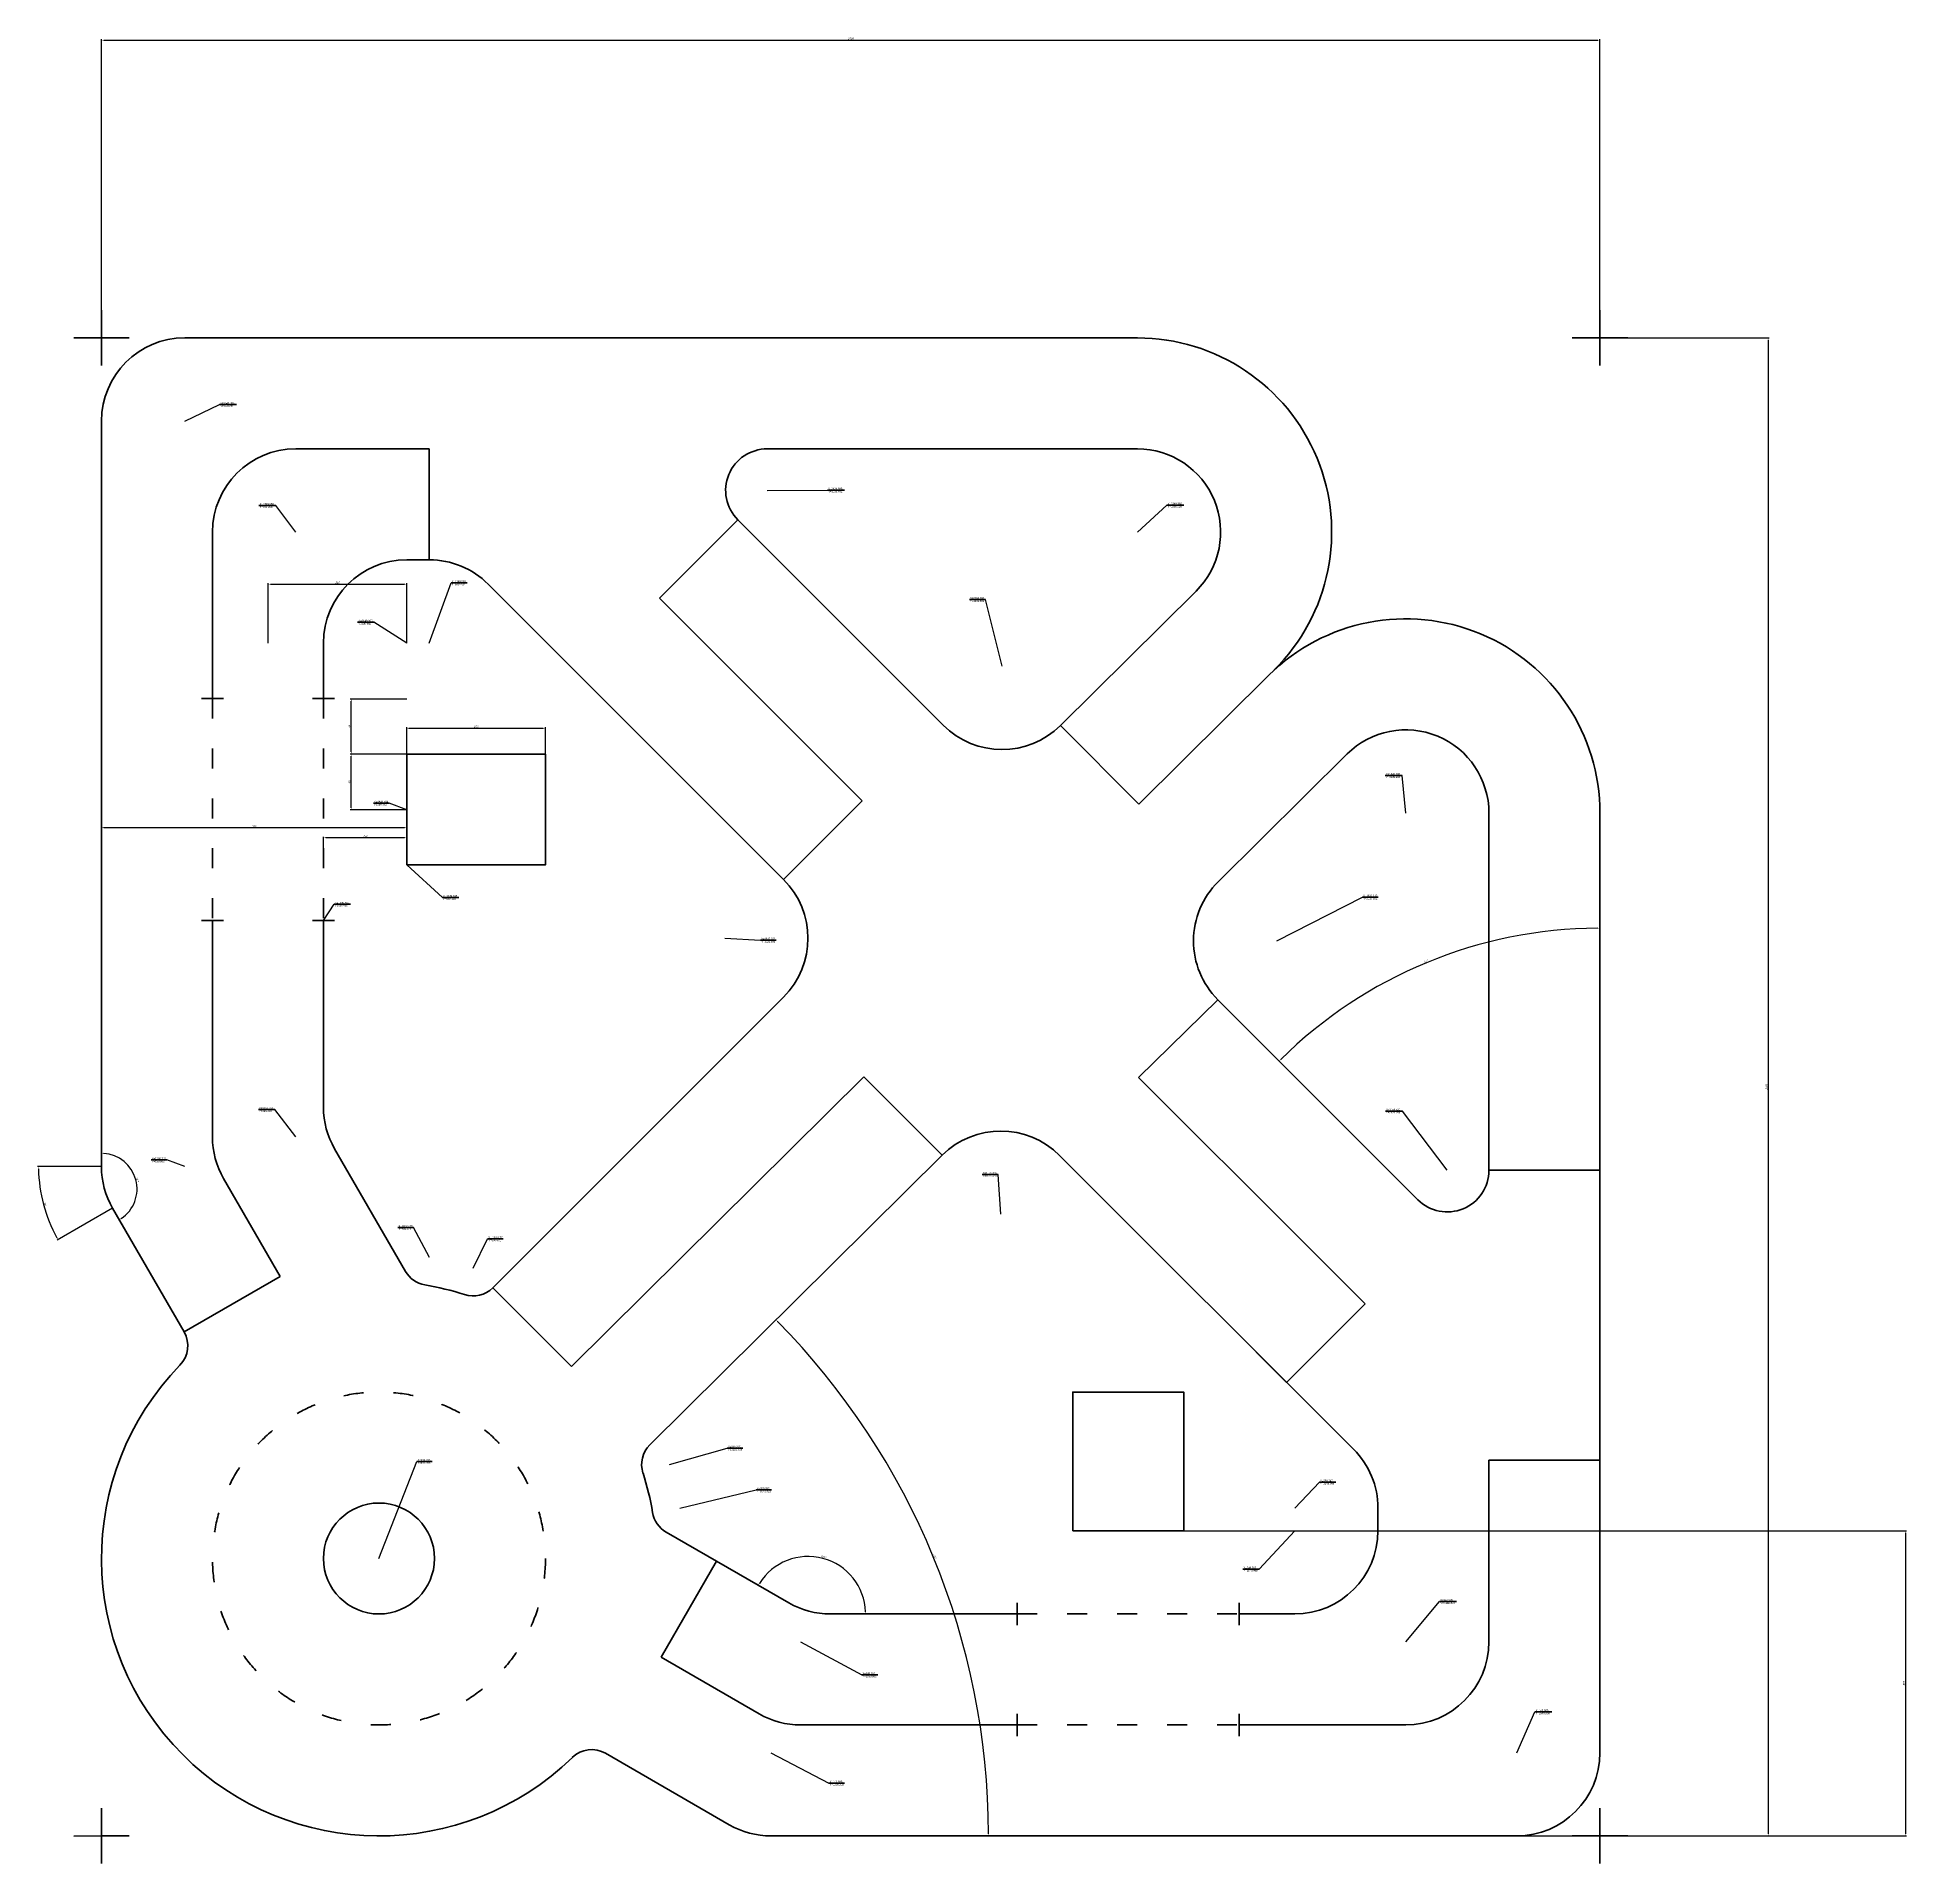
# Model space of a CAD drawing. Header units: millimetres. Extents: x -2780 to 588, y -1586 to 1705.
import ezdxf
from ezdxf.enums import TextEntityAlignment as Align

# ---------------------------------------------------------------- set-up
doc = ezdxf.new("R2010")
doc.units = ezdxf.units.MM
doc.header["$LTSCALE"] = 3
doc.linetypes.add('ACAD_ISO03W100', pattern=[30, 12, -18])
doc.linetypes.add('DASHED', pattern=[19.05, 12.7, -6.35])
doc.layers.add('Coord_bz', color=3, linetype='Continuous')
doc.layers.add('粗实线', color=7, linetype='Continuous', lineweight=50)
doc.layers.add('虚线', color=2, linetype='DASHED', lineweight=25)
doc.styles.add('Dim_ZB', font='txt', dxfattribs={"width": 0.8})
doc.styles.add('国标汉字3.5', font='gbeitc.shx', dxfattribs={"height": 3.5, "bigfont": 'gbcbig.shx'})
doc.dimstyles.new('国标尺寸', dxfattribs={"dimtxt": 3.5, "dimasz": 4, "dimexe": 2, "dimexo": 0, "dimgap": 1, "dimtad": 1, "dimtoh": 1, "dimdec": 0, "dimdsep": 46, "dimtxsty": '国标汉字3.5', "dimcen": 3.5, "dimaunit": 1, "dimadec": 0, "dimazin": 1, "dimtfac": 1, "dimtdec": 0, "dimtmove": 0, "dimatfit": 3, "dimfxl": 1, "dimarcsym": 2})

# ---------------------------------------------------------------- blocks, each defined once
blk = doc.blocks.new('*D4')
at = {"layer": 'Defpoints', "color": 0, "linetype": 'ByBlock', "lineweight": 211, "transparency": 16777216}
for p in [(-2664.5, -329.9), (-2514.5, -329.9), (-2514.5, -329.9), (-2774, -375.7), (-2644.4, -404.9)]:
    blk.add_point(p, dxfattribs=at)
at = {"layer": '虚线', "color": 0, "linetype": 'ByBlock', "lineweight": -2, "transparency": 16777216}
for p, q in [((-2664.5, -329.9), (-2780, -329.9)), ((-2644.4, -404.9), (-2744.4, -462.7))]:
    blk.add_line(p, q, dxfattribs=at)
blk.add_arc((-2514.5, -329.9), 263.5, 180.8699, 209.1301, dxfattribs=at)
at = {"layer": '虚线', "color": 0, "linetype": 'ByBlock', "lineweight": 211, "transparency": 16777216}
for points in [[(-2778.6, -333.9), (-2777.3, -333.9), (-2778, -329.9)], [(-2744.1, -457.9), (-2745.2, -458.5), (-2742.7, -461.7)]]:
    blk.add_solid(points, dxfattribs=at)
at = {"layer": '虚线', "color": 0, "linetype": 'ByBlock', "lineweight": 211, "transparency": 16777216, "insert": (-2766.4, -397.4), "char_height": 3.5, "attachment_point": 5, "rotation": 285, "style": '国标汉字3.5'}
blk.add_mtext('30°', dxfattribs=at)
blk = doc.blocks.new('*D5')
at = {"layer": 'Defpoints', "color": 0, "linetype": 'ByBlock', "lineweight": 211, "transparency": 16777216}
for p in [(35.5, 1163.8), (35.5, -1536.2), (338.6, -1536.2)]:
    blk.add_point(p, dxfattribs=at)
at = {"layer": '虚线', "color": 0, "linetype": 'ByBlock', "lineweight": -2, "transparency": 16777216}
for p, q in [((35.5, 1163.8), (340.6, 1163.8)), ((338.6, 1159.8), (338.6, -1532.2)), ((35.5, -1536.2), (340.6, -1536.2))]:
    blk.add_line(p, q, dxfattribs=at)
at = {"layer": '虚线', "color": 0, "linetype": 'ByBlock', "lineweight": 211, "transparency": 16777216}
for points in [[(337.9, 1159.8), (339.2, 1159.8), (338.6, 1163.8)], [(337.9, -1532.2), (339.2, -1532.2), (338.6, -1536.2)]]:
    blk.add_solid(points, dxfattribs=at)
at = {"layer": '虚线', "color": 0, "linetype": 'ByBlock', "lineweight": 211, "transparency": 16777216, "insert": (335.8, -186.2), "char_height": 3.5, "attachment_point": 5, "rotation": 90, "style": '国标汉字3.5'}
blk.add_mtext('2700', dxfattribs=at)
blk = doc.blocks.new('*D6')
at = {"layer": 'Defpoints', "color": 0, "linetype": 'ByBlock', "lineweight": 211, "transparency": 16777216}
for p in [(35.5, 1700.4), (-2664.5, 1163.8), (35.5, 1163.8)]:
    blk.add_point(p, dxfattribs=at)
at = {"layer": '虚线', "color": 0, "linetype": 'ByBlock', "lineweight": -2, "transparency": 16777216}
for p, q in [((-2664.5, 1163.8), (-2664.5, 1702.4)), ((-2660.5, 1700.4), (31.5, 1700.4)), ((35.5, 1163.8), (35.5, 1702.4))]:
    blk.add_line(p, q, dxfattribs=at)
at = {"layer": '虚线', "color": 0, "linetype": 'ByBlock', "lineweight": 211, "transparency": 16777216}
for points in [[(-2660.5, 1701), (-2660.5, 1699.7), (-2664.5, 1700.4)], [(31.5, 1701), (31.5, 1699.7), (35.5, 1700.4)]]:
    blk.add_solid(points, dxfattribs=at)
at = {"layer": '虚线', "color": 0, "linetype": 'ByBlock', "lineweight": 211, "transparency": 16777216, "insert": (-1314.5, 1703.1), "char_height": 3.5, "attachment_point": 5, "style": '国标汉字3.5'}
blk.add_mtext('2700', dxfattribs=at)
blk = doc.blocks.new('*U22')
at = {"color": 255, "linetype": 'ByBlock', "lineweight": 211}
blk.add_line((0, 0), (-29.4, 0), dxfattribs=at)
at = {"color": 255, "linetype": 'ByBlock', "lineweight": 211, "style": 'Dim_ZB', "width": 0.8}
blk.add_text(' X=1259.793 ', height=3.5, dxfattribs=at).set_placement((-29.4, 0.9))
blk.add_text(' Y=349.998 ', height=3.5, dxfattribs=at).set_placement((-29.4, -0.9), align=Align.TOP_LEFT)
blk = doc.blocks.new('*U23')
at = {"color": 255, "linetype": 'ByBlock', "lineweight": 211}
blk.add_line((0, 0), (-28.3, 0), dxfattribs=at)
at = {"color": 255, "linetype": 'ByBlock', "lineweight": 211, "style": 'Dim_ZB', "width": 0.8}
blk.add_text(' X=1206.202 ', height=3.5, dxfattribs=at).set_placement((-28.3, 0.9))
blk.add_text(' Y=150.002 ', height=3.5, dxfattribs=at).set_placement((-28.3, -0.9), align=Align.TOP_LEFT)
blk = doc.blocks.new('*U26')
at = {"color": 255, "linetype": 'ByBlock', "lineweight": 211}
blk.add_line((0, 0), (-30.5, 0), dxfattribs=at)
at = {"color": 255, "linetype": 'ByBlock', "lineweight": 211, "style": 'Dim_ZB', "width": 0.8}
blk.add_text(' X=2349.985 ', height=3.5, dxfattribs=at).set_placement((-30.5, 0.9))
blk.add_text(' Y=349.998 ', height=3.5, dxfattribs=at).set_placement((-30.5, -0.9), align=Align.TOP_LEFT)
blk = doc.blocks.new('*U28')
at = {"color": 255, "linetype": 'ByBlock', "lineweight": 211}
blk.add_line((0, 0), (30.5, 0), dxfattribs=at)
at = {"color": 255, "linetype": 'ByBlock', "lineweight": 211, "style": 'Dim_ZB', "width": 0.8}
blk.add_text(' X=2549.985 ', height=3.5, dxfattribs=at).set_placement((0, 0.9))
blk.add_text(' Y=149.998 ', height=3.5, dxfattribs=at).set_placement((0, -0.9), align=Align.TOP_LEFT)
blk = doc.blocks.new('*U30')
at = {"color": 255, "linetype": 'ByBlock', "lineweight": 211}
blk.add_line((0, 0), (-29.4, 0), dxfattribs=at)
at = {"color": 255, "linetype": 'ByBlock', "lineweight": 211, "style": 'Dim_ZB', "width": 0.8}
blk.add_text(' X=2149.985 ', height=3.5, dxfattribs=at).set_placement((-29.4, 0.9))
blk.add_text(' Y=549.998 ', height=3.5, dxfattribs=at).set_placement((-29.4, -0.9), align=Align.TOP_LEFT)
blk = doc.blocks.new('*U32')
at = {"color": 255, "linetype": 'ByBlock', "lineweight": 211}
blk.add_line((0, 0), (29.4, 0), dxfattribs=at)
at = {"color": 255, "linetype": 'ByBlock', "lineweight": 211, "style": 'Dim_ZB', "width": 0.8}
blk.add_text(' X=2149.985 ', height=3.5, dxfattribs=at).set_placement((0, 0.9))
blk.add_text(' Y=590.759 ', height=3.5, dxfattribs=at).set_placement((0, -0.9), align=Align.TOP_LEFT)
blk = doc.blocks.new('*U35')
at = {"color": 255, "linetype": 'ByBlock', "lineweight": 211}
blk.add_line((0, 0), (28.3, 0), dxfattribs=at)
at = {"color": 255, "linetype": 'ByBlock', "lineweight": 211, "style": 'Dim_ZB', "width": 0.8}
blk.add_text(' X=1617.853 ', height=3.5, dxfattribs=at).set_placement((0, 0.9))
blk.add_text(' Y=1122.891 ', height=3.5, dxfattribs=at).set_placement((0, -0.9), align=Align.TOP_LEFT)
blk = doc.blocks.new('*U39')
at = {"color": 255, "linetype": 'ByBlock', "lineweight": 211}
blk.add_line((0, 0), (-28.9, 0), dxfattribs=at)
at = {"color": 255, "linetype": 'ByBlock', "lineweight": 211, "style": 'Dim_ZB', "width": 0.8}
blk.add_text(' X=1120.307 ', height=3.5, dxfattribs=at).set_placement((-28.9, 0.9))
blk.add_text(' Y=1620.437 ', height=3.5, dxfattribs=at).set_placement((-28.9, -0.9), align=Align.TOP_LEFT)
blk = doc.blocks.new('*U41')
at = {"color": 255, "linetype": 'ByBlock', "lineweight": 211}
blk.add_line((0, 0), (27.8, 0), dxfattribs=at)
at = {"color": 255, "linetype": 'ByBlock', "lineweight": 211, "style": 'Dim_ZB', "width": 0.8}
blk.add_text(' X=669.205 ', height=3.5, dxfattribs=at).set_placement((0, 0.9))
blk.add_text(' Y=1023.319 ', height=3.5, dxfattribs=at).set_placement((0, -0.9), align=Align.TOP_LEFT)
blk = doc.blocks.new('*U42')
at = {"color": 255, "linetype": 'ByBlock', "lineweight": 211}
blk.add_line((0, 0), (27.8, 0), dxfattribs=at)
at = {"color": 255, "linetype": 'ByBlock', "lineweight": 211, "style": 'Dim_ZB', "width": 0.8}
blk.add_text(' X=590.962 ', height=3.5, dxfattribs=at).set_placement((0, 0.9))
blk.add_text(' Y=1042.421 ', height=3.5, dxfattribs=at).set_placement((0, -0.9), align=Align.TOP_LEFT)
blk = doc.blocks.new('*U45')
at = {"color": 255, "linetype": 'ByBlock', "lineweight": 211}
blk.add_line((0, 0), (27.8, 0), dxfattribs=at)
at = {"color": 255, "linetype": 'ByBlock', "lineweight": 211, "style": 'Dim_ZB', "width": 0.8}
blk.add_text(' X=1023.172 ', height=3.5, dxfattribs=at).set_placement((0, 0.9))
blk.add_text(' Y=669.631 ', height=3.5, dxfattribs=at).set_placement((0, -0.9), align=Align.TOP_LEFT)
blk = doc.blocks.new('*U47')
at = {"color": 255, "linetype": 'ByBlock', "lineweight": 211}
blk.add_line((0, 0), (-28.3, 0), dxfattribs=at)
at = {"color": 255, "linetype": 'ByBlock', "lineweight": 211, "style": 'Dim_ZB', "width": 0.8}
blk.add_text(' X=1042.409 ', height=3.5, dxfattribs=at).set_placement((-28.3, 0.9))
blk.add_text(' Y=590.974 ', height=3.5, dxfattribs=at).set_placement((-28.3, -0.9), align=Align.TOP_LEFT)
blk = doc.blocks.new('*U49')
at = {"color": 255, "linetype": 'ByBlock', "lineweight": 211}
blk.add_line((0, 0), (28.9, 0), dxfattribs=at)
at = {"color": 255, "linetype": 'ByBlock', "lineweight": 211, "style": 'Dim_ZB', "width": 0.8}
blk.add_text(' X=349.985 ', height=3.5, dxfattribs=at).set_placement((0, 0.9))
blk.add_text(' Y=1259.805 ', height=3.5, dxfattribs=at).set_placement((0, -0.9), align=Align.TOP_LEFT)
blk = doc.blocks.new('*U50')
at = {"color": 255, "linetype": 'ByBlock', "lineweight": 211}
blk.add_line((0, 0), (27.8, 0), dxfattribs=at)
at = {"color": 255, "linetype": 'ByBlock', "lineweight": 211, "style": 'Dim_ZB', "width": 0.8}
blk.add_text(' X=149.985 ', height=3.5, dxfattribs=at).set_placement((0, 0.9))
blk.add_text(' Y=1206.215 ', height=3.5, dxfattribs=at).set_placement((0, -0.9), align=Align.TOP_LEFT)
blk = doc.blocks.new('*U51')
at = {"color": 255, "linetype": 'ByBlock', "lineweight": 211}
blk.add_line((0, 0), (30.5, 0), dxfattribs=at)
at = {"color": 255, "linetype": 'ByBlock', "lineweight": 211, "style": 'Dim_ZB', "width": 0.8}
blk.add_text(' X=149.985 ', height=3.5, dxfattribs=at).set_placement((0, 0.9))
blk.add_text(' Y=2549.998 ', height=3.5, dxfattribs=at).set_placement((0, -0.9), align=Align.TOP_LEFT)
blk = doc.blocks.new('*U52')
at = {"color": 255, "linetype": 'ByBlock', "lineweight": 211}
blk.add_line((0, 0), (30.5, 0), dxfattribs=at)
at = {"color": 255, "linetype": 'ByBlock', "lineweight": 211, "style": 'Dim_ZB', "width": 0.8}
blk.add_text(' X=349.985 ', height=3.5, dxfattribs=at).set_placement((0, 0.9))
blk.add_text(' Y=2349.998 ', height=3.5, dxfattribs=at).set_placement((0, -0.9), align=Align.TOP_LEFT)
blk = doc.blocks.new('*U54')
at = {"color": 255, "linetype": 'ByBlock', "lineweight": 211}
blk.add_line((0, 0), (-29.4, 0), dxfattribs=at)
at = {"color": 255, "linetype": 'ByBlock', "lineweight": 211, "style": 'Dim_ZB', "width": 0.8}
blk.add_text(' X=549.985 ', height=3.5, dxfattribs=at).set_placement((-29.4, 0.9))
blk.add_text(' Y=2149.998 ', height=3.5, dxfattribs=at).set_placement((-29.4, -0.9), align=Align.TOP_LEFT)
blk = doc.blocks.new('*U56')
at = {"color": 255, "linetype": 'ByBlock', "lineweight": 211}
blk.add_line((0, 0), (29.4, 0), dxfattribs=at)
at = {"color": 255, "linetype": 'ByBlock', "lineweight": 211, "style": 'Dim_ZB', "width": 0.8}
blk.add_text(' X=590.747 ', height=3.5, dxfattribs=at).set_placement((0, 0.9))
blk.add_text(' Y=2149.998 ', height=3.5, dxfattribs=at).set_placement((0, -0.9), align=Align.TOP_LEFT)
blk = doc.blocks.new('*U58')
at = {"color": 255, "linetype": 'ByBlock', "lineweight": 211}
blk.add_line((0, 0), (-30.5, 0), dxfattribs=at)
at = {"color": 255, "linetype": 'ByBlock', "lineweight": 211, "style": 'Dim_ZB', "width": 0.8}
blk.add_text(' X=1199.630 ', height=3.5, dxfattribs=at).set_placement((-30.5, 0.9))
blk.add_text(' Y=2424.998 ', height=3.5, dxfattribs=at).set_placement((-30.5, -0.9), align=Align.TOP_LEFT)
blk = doc.blocks.new('*U60')
at = {"color": 255, "linetype": 'ByBlock', "lineweight": 211}
blk.add_line((0, 0), (28.3, 0), dxfattribs=at)
at = {"color": 255, "linetype": 'ByBlock', "lineweight": 211, "style": 'Dim_ZB', "width": 0.8}
blk.add_text(' X=1613.112 ', height=3.5, dxfattribs=at).set_placement((0, 0.9))
blk.add_text(' Y=2117.582 ', height=3.5, dxfattribs=at).set_placement((0, -0.9), align=Align.TOP_LEFT)
blk = doc.blocks.new('*U61')
at = {"color": 255, "linetype": 'ByBlock', "lineweight": 211}
blk.add_line((0, 0), (30.5, 0), dxfattribs=at)
at = {"color": 255, "linetype": 'ByBlock', "lineweight": 211, "style": 'Dim_ZB', "width": 0.8}
blk.add_text(' X=2349.985 ', height=3.5, dxfattribs=at).set_placement((0, 0.9))
blk.add_text(' Y=1866.626 ', height=3.5, dxfattribs=at).set_placement((0, -0.9), align=Align.TOP_LEFT)
blk = doc.blocks.new('*U63')
at = {"color": 255, "linetype": 'ByBlock', "lineweight": 211}
blk.add_line((0, 0), (-28.9, 0), dxfattribs=at)
at = {"color": 255, "linetype": 'ByBlock', "lineweight": 211, "style": 'Dim_ZB', "width": 0.8}
blk.add_text(' X=2108.092 ', height=3.5, dxfattribs=at).set_placement((-28.9, 0.9))
blk.add_text(' Y=1622.602 ', height=3.5, dxfattribs=at).set_placement((-28.9, -0.9), align=Align.TOP_LEFT)
blk = doc.blocks.new('*U65')
at = {"color": 255, "linetype": 'ByBlock', "lineweight": 211}
blk.add_line((0, 0), (30.5, 0), dxfattribs=at)
at = {"color": 255, "linetype": 'ByBlock', "lineweight": 211, "style": 'Dim_ZB', "width": 0.8}
blk.add_text(' X=2424.985 ', height=3.5, dxfattribs=at).set_placement((0, 0.9))
blk.add_text(' Y=1199.642 ', height=3.5, dxfattribs=at).set_placement((0, -0.9), align=Align.TOP_LEFT)
blk = doc.blocks.new('*U67')
at = {"color": 255, "linetype": 'ByBlock', "lineweight": 211}
blk.add_line((0, 0), (-30.5, 0), dxfattribs=at)
at = {"color": 255, "linetype": 'ByBlock', "lineweight": 211, "style": 'Dim_ZB', "width": 0.8}
blk.add_text(' X=1843.500 ', height=3.5, dxfattribs=at).set_placement((-30.5, 0.9))
blk.add_text(' Y=2349.998 ', height=3.5, dxfattribs=at).set_placement((-30.5, -0.9), align=Align.TOP_LEFT)
blk = doc.blocks.new('*U69')
at = {"color": 255, "linetype": 'ByBlock', "lineweight": 211}
blk.add_line((0, 0), (27.2, 0), dxfattribs=at)
at = {"color": 255, "linetype": 'ByBlock', "lineweight": 211, "style": 'Dim_ZB', "width": 0.8}
blk.add_text(' X=499.985 ', height=3.5, dxfattribs=at).set_placement((0, 0.9))
blk.add_text(' Y=499.998 ', height=3.5, dxfattribs=at).set_placement((0, -0.9), align=Align.TOP_LEFT)
blk = doc.blocks.new('*U73')
at = {"color": 255, "linetype": 'ByBlock', "lineweight": 211}
blk.add_line((0, 0), (29.4, 0), dxfattribs=at)
at = {"color": 255, "linetype": 'ByBlock', "lineweight": 211, "style": 'Dim_ZB', "width": 0.8}
blk.add_text(' X=1749.985 ', height=3.5, dxfattribs=at).set_placement((0, 0.9))
blk.add_text(' Y=549.998 ', height=3.5, dxfattribs=at).set_placement((0, -0.9), align=Align.TOP_LEFT)
blk = doc.blocks.new('*U74')
at = {"color": 255, "linetype": 'ByBlock', "lineweight": 211}
blk.add_line((0, 0), (29.4, 0), dxfattribs=at)
at = {"color": 255, "linetype": 'ByBlock', "lineweight": 211, "style": 'Dim_ZB', "width": 0.8}
blk.add_text(' X=1649.985 ', height=3.5, dxfattribs=at).set_placement((0, 0.9))
blk.add_text(' Y=399.998 ', height=3.5, dxfattribs=at).set_placement((0, -0.9), align=Align.TOP_LEFT)
blk = doc.blocks.new('*U77')
at = {"color": 255, "linetype": 'ByBlock', "lineweight": 211}
blk.add_line((0, 0), (-28.3, 0), dxfattribs=at)
at = {"color": 255, "linetype": 'ByBlock', "lineweight": 211, "style": 'Dim_ZB', "width": 0.8}
blk.add_text(' X=1849.184 ', height=3.5, dxfattribs=at).set_placement((-28.3, 0.9))
blk.add_text(' Y=549.998 ', height=3.5, dxfattribs=at).set_placement((-28.3, -0.9), align=Align.TOP_LEFT)
blk = doc.blocks.new('*D78')
at = {"layer": 'Defpoints', "color": 0, "linetype": 'ByBlock', "lineweight": 211, "transparency": 16777216}
for p in [(-1864.5, 460.3), (-2114.5, 413.8), (-1864.5, 413.8)]:
    blk.add_point(p, dxfattribs=at)
at = {"layer": '虚线', "color": 0, "linetype": 'ByBlock', "lineweight": -2, "transparency": 16777216}
for p, q in [((-2114.5, 413.8), (-2114.5, 462.3)), ((-2110.5, 460.3), (-1868.5, 460.3)), ((-1864.5, 413.8), (-1864.5, 462.3))]:
    blk.add_line(p, q, dxfattribs=at)
at = {"layer": '虚线', "color": 0, "linetype": 'ByBlock', "lineweight": 211, "transparency": 16777216}
for points in [[(-2110.5, 460.9), (-2110.5, 459.6), (-2114.5, 460.3)], [(-1868.5, 460.9), (-1868.5, 459.6), (-1864.5, 460.3)]]:
    blk.add_solid(points, dxfattribs=at)
at = {"layer": '虚线', "color": 0, "linetype": 'ByBlock', "lineweight": 211, "transparency": 16777216, "insert": (-1989.5, 463), "char_height": 3.5, "attachment_point": 5, "style": '国标汉字3.5'}
blk.add_mtext('250', dxfattribs=at)
blk = doc.blocks.new('*D79')
at = {"layer": 'Defpoints', "color": 0, "linetype": 'ByBlock', "lineweight": 211, "transparency": 16777216}
for p in [(-2264.5, 262.8), (-2264.5, 213.8), (-2114.5, 213.8)]:
    blk.add_point(p, dxfattribs=at)
at = {"layer": '虚线', "color": 0, "linetype": 'ByBlock', "lineweight": -2, "transparency": 16777216}
for p, q in [((-2264.5, 213.8), (-2264.5, 264.8)), ((-2118.5, 262.8), (-2260.5, 262.8)), ((-2114.5, 213.8), (-2114.5, 264.8))]:
    blk.add_line(p, q, dxfattribs=at)
at = {"layer": '虚线', "color": 0, "linetype": 'ByBlock', "lineweight": 211, "transparency": 16777216}
for points in [[(-2260.5, 263.5), (-2260.5, 262.2), (-2264.5, 262.8)], [(-2118.5, 263.5), (-2118.5, 262.2), (-2114.5, 262.8)]]:
    blk.add_solid(points, dxfattribs=at)
at = {"layer": '虚线', "color": 0, "linetype": 'ByBlock', "lineweight": 211, "transparency": 16777216, "insert": (-2189.5, 265.6), "char_height": 3.5, "attachment_point": 5, "style": '国标汉字3.5'}
blk.add_mtext('150', dxfattribs=at)
blk = doc.blocks.new('*D80')
at = {"layer": 'Defpoints', "color": 0, "linetype": 'ByBlock', "lineweight": 211, "transparency": 16777216}
for p in [(-2114.5, 720), (-2363.9, 613.8), (-2114.5, 613.8)]:
    blk.add_point(p, dxfattribs=at)
at = {"layer": '虚线', "color": 0, "linetype": 'ByBlock', "lineweight": -2, "transparency": 16777216}
for p, q in [((-2363.9, 613.8), (-2363.9, 722)), ((-2359.9, 720), (-2118.5, 720)), ((-2114.5, 613.8), (-2114.5, 722))]:
    blk.add_line(p, q, dxfattribs=at)
at = {"layer": '虚线', "color": 0, "linetype": 'ByBlock', "lineweight": 211, "transparency": 16777216}
for points in [[(-2359.9, 720.6), (-2359.9, 719.3), (-2363.9, 720)], [(-2118.5, 720.6), (-2118.5, 719.3), (-2114.5, 720)]]:
    blk.add_solid(points, dxfattribs=at)
at = {"layer": '虚线', "color": 0, "linetype": 'ByBlock', "lineweight": 211, "transparency": 16777216, "insert": (-2239.2, 722.7), "char_height": 3.5, "attachment_point": 5, "style": '国标汉字3.5'}
blk.add_mtext('249', dxfattribs=at)
blk = doc.blocks.new('*D81')
at = {"layer": 'Defpoints', "color": 0, "linetype": 'ByBlock', "lineweight": 211, "transparency": 16777216}
for p in [(-2214.6, 413.8), (-2114.5, 413.8), (-2114.5, 313)]:
    blk.add_point(p, dxfattribs=at)
at = {"layer": '虚线', "color": 0, "linetype": 'ByBlock', "lineweight": -2, "transparency": 16777216}
for p, q in [((-2114.5, 413.8), (-2216.6, 413.8)), ((-2214.6, 317), (-2214.6, 409.8)), ((-2114.5, 313), (-2216.6, 313))]:
    blk.add_line(p, q, dxfattribs=at)
at = {"layer": '虚线', "color": 0, "linetype": 'ByBlock', "lineweight": 211, "transparency": 16777216}
for points in [[(-2215.3, 409.8), (-2214, 409.8), (-2214.6, 413.8)], [(-2215.3, 317), (-2214, 317), (-2214.6, 313)]]:
    blk.add_solid(points, dxfattribs=at)
at = {"layer": '虚线', "color": 0, "linetype": 'ByBlock', "lineweight": 211, "transparency": 16777216, "insert": (-2217.4, 363.4), "char_height": 3.5, "attachment_point": 5, "rotation": 90, "style": '国标汉字3.5'}
blk.add_mtext('101', dxfattribs=at)
blk = doc.blocks.new('*D82')
at = {"layer": 'Defpoints', "color": 0, "linetype": 'ByBlock', "lineweight": 211, "transparency": 16777216}
for p in [(-2214.4, 512.8), (-2114.5, 512.8), (-2114.5, 413.8)]:
    blk.add_point(p, dxfattribs=at)
at = {"layer": '虚线', "color": 0, "linetype": 'ByBlock', "lineweight": -2, "transparency": 16777216}
for p, q in [((-2114.5, 512.8), (-2216.4, 512.8)), ((-2214.4, 417.8), (-2214.4, 508.8)), ((-2114.5, 413.8), (-2216.4, 413.8))]:
    blk.add_line(p, q, dxfattribs=at)
at = {"layer": '虚线', "color": 0, "linetype": 'ByBlock', "lineweight": 211, "transparency": 16777216}
for points in [[(-2215.1, 508.8), (-2213.7, 508.8), (-2214.4, 512.8)], [(-2215.1, 417.8), (-2213.7, 417.8), (-2214.4, 413.8)]]:
    blk.add_solid(points, dxfattribs=at)
at = {"layer": '虚线', "color": 0, "linetype": 'ByBlock', "lineweight": 211, "transparency": 16777216, "insert": (-2217.2, 463.3), "char_height": 3.5, "attachment_point": 5, "rotation": 90, "style": '国标汉字3.5'}
blk.add_mtext('99', dxfattribs=at)
blk = doc.blocks.new('*D83')
at = {"layer": 'Defpoints', "color": 0, "linetype": 'ByBlock', "lineweight": 211, "transparency": 16777216}
for p in [(-2664.5, 281), (-2664.5, 213.8), (-2114.5, 213.8)]:
    blk.add_point(p, dxfattribs=at)
at = {"layer": '虚线', "color": 0, "linetype": 'ByBlock', "lineweight": -2, "transparency": 16777216}
for p, q in [((-2664.5, 213.8), (-2664.5, 283)), ((-2118.5, 281), (-2660.5, 281)), ((-2114.5, 213.8), (-2114.5, 283))]:
    blk.add_line(p, q, dxfattribs=at)
at = {"layer": '虚线', "color": 0, "linetype": 'ByBlock', "lineweight": 211, "transparency": 16777216}
for points in [[(-2660.5, 281.7), (-2660.5, 280.4), (-2664.5, 281)], [(-2118.5, 281.7), (-2118.5, 280.4), (-2114.5, 281)]]:
    blk.add_solid(points, dxfattribs=at)
at = {"layer": '虚线', "color": 0, "linetype": 'ByBlock', "lineweight": 211, "transparency": 16777216, "insert": (-2389.5, 283.8), "char_height": 3.5, "attachment_point": 5, "style": '国标汉字3.5'}
blk.add_mtext('550', dxfattribs=at)
blk = doc.blocks.new('*D84')
at = {"layer": 'Defpoints', "color": 0, "linetype": 'ByBlock', "lineweight": 211, "transparency": 16777216}
for p in [(-714.5, -986.2), (-114.5, -1536.2), (586.1, -1536.2)]:
    blk.add_point(p, dxfattribs=at)
at = {"layer": '虚线', "color": 0, "linetype": 'ByBlock', "lineweight": -2, "transparency": 16777216}
for p, q in [((-714.5, -986.2), (588.1, -986.2)), ((586.1, -990.2), (586.1, -1532.2)), ((-114.5, -1536.2), (588.1, -1536.2))]:
    blk.add_line(p, q, dxfattribs=at)
at = {"layer": '虚线', "color": 0, "linetype": 'ByBlock', "lineweight": 211, "transparency": 16777216}
for points in [[(585.4, -990.2), (586.7, -990.2), (586.1, -986.2)], [(585.4, -1532.2), (586.7, -1532.2), (586.1, -1536.2)]]:
    blk.add_solid(points, dxfattribs=at)
at = {"layer": '虚线', "color": 0, "linetype": 'ByBlock', "lineweight": 211, "transparency": 16777216, "insert": (583.3, -1261.2), "char_height": 3.5, "attachment_point": 5, "rotation": 90, "style": '国标汉字3.5'}
blk.add_mtext('550', dxfattribs=at)
blk = doc.blocks.new('*D85')
at = {"layer": 'Defpoints', "color": 0, "linetype": 'ByBlock', "lineweight": 211, "transparency": 16777216}
for p in [(-1149.7, -309.3), (-1676.4, -831.4), (-1110.8, -1196.1), (-1458.3, -1536.2), (-114.5, -1536.2)]:
    blk.add_point(p, dxfattribs=at)
at = {"layer": '虚线', "color": 0, "linetype": 'ByBlock', "lineweight": -2, "transparency": 16777216}
blk.add_arc((-2387.3, -1536.2), 1321.1, 0.1735, 44.5754, dxfattribs=at)
at = {"layer": '虚线', "color": 0, "linetype": 'ByBlock', "lineweight": 211, "transparency": 16777216}
for points in [[(-1446.8, -609.4), (-1445.8, -608.5), (-1449.1, -606.1)], [(-1065.6, -1532.2), (-1066.9, -1532.2), (-1066.2, -1536.2)]]:
    blk.add_solid(points, dxfattribs=at)
at = {"layer": '虚线', "color": 0, "linetype": 'ByBlock', "lineweight": 211, "transparency": 16777216, "insert": (-1163.2, -1032.2), "char_height": 3.5, "attachment_point": 5, "rotation": 292.3744, "style": '国标汉字3.5'}
blk.add_mtext('45°', dxfattribs=at)
blk = doc.blocks.new('*D86')
at = {"layer": 'Defpoints', "color": 0, "linetype": 'ByBlock', "lineweight": 211, "transparency": 16777216}
for p in [(-2664.5, 1013.8), (-2664.5, -329.9), (-2601.4, -381.3), (-2644.4, -404.9), (-2515.7, -627.9)]:
    blk.add_point(p, dxfattribs=at)
at = {"layer": '虚线', "color": 0, "linetype": 'ByBlock', "lineweight": -2, "transparency": 16777216}
blk.add_arc((-2664.5, -370.1), 64.1, 303.5771, 86.4229, dxfattribs=at)
at = {"layer": '虚线', "color": 0, "linetype": 'ByBlock', "lineweight": 211, "transparency": 16777216}
for points in [[(-2660.6, -306.8), (-2660.5, -305.5), (-2664.5, -306.1)], [(-2628.7, -424.1), (-2629.4, -423), (-2632.5, -425.6)]]:
    blk.add_solid(points, dxfattribs=at)
at = {"layer": '虚线', "color": 0, "linetype": 'ByBlock', "lineweight": 211, "transparency": 16777216, "insert": (-2600, -352.8), "char_height": 3.5, "attachment_point": 5, "rotation": 285, "style": '国标汉字3.5'}
blk.add_mtext('150°', dxfattribs=at)
blk = doc.blocks.new('*D87')
at = {"layer": 'Defpoints', "color": 0, "linetype": 'ByBlock', "lineweight": 211, "transparency": 16777216}
for p in [(-1647.1, -988.5), (-1324.7, -1056.8), (-1426.1, -1116.1), (-1351.1, -1136.2), (-1014.5, -1136.2)]:
    blk.add_point(p, dxfattribs=at)
at = {"layer": '虚线', "color": 0, "linetype": 'ByBlock', "lineweight": -2, "transparency": 16777216}
blk.add_arc((-1391.3, -1136.2), 103.6, 2.2116, 147.7884, dxfattribs=at)
at = {"layer": '虚线', "color": 0, "linetype": 'ByBlock', "lineweight": 211, "transparency": 16777216}
for points in [[(-1478.4, -1081.3), (-1479.6, -1080.6), (-1481.1, -1084.3)], [(-1287.1, -1132.1), (-1288.4, -1132.2), (-1287.7, -1136.2)]]:
    blk.add_solid(points, dxfattribs=at)
at = {"layer": '虚线', "color": 0, "linetype": 'ByBlock', "lineweight": 211, "transparency": 16777216, "insert": (-1363.8, -1033.4), "char_height": 3.5, "attachment_point": 5, "rotation": 345, "style": '国标汉字3.5'}
blk.add_mtext('150°', dxfattribs=at)
blk = doc.blocks.new('*D88')
at = {"layer": 'Defpoints', "color": 0, "linetype": 'ByBlock', "lineweight": 211, "transparency": 16777216}
for p in [(-176.1, 72), (-653, -29.1), (35.5, -63.6), (-292.6, -389.5), (35.5, -1386.2)]:
    blk.add_point(p, dxfattribs=at)
at = {"layer": '虚线', "color": 0, "linetype": 'ByBlock', "lineweight": -2, "transparency": 16777216}
blk.add_line((35.5, -63.6), (35.5, 101.9), dxfattribs=at)
blk.add_arc((35.5, -717.6), 817.4, 90.2804, 134.7196, dxfattribs=at)
at = {"layer": '虚线', "color": 0, "linetype": 'ByBlock', "lineweight": 211, "transparency": 16777216}
for points in [[(31.5, 100.5), (31.5, 99.2), (35.5, 99.9)], [(-539.2, -137.2), (-540.2, -136.3), (-542.5, -139.6)]]:
    blk.add_solid(points, dxfattribs=at)
at = {"layer": '虚线', "color": 0, "linetype": 'ByBlock', "lineweight": 211, "transparency": 16777216, "insert": (-278.4, 40.2), "char_height": 3.5, "attachment_point": 5, "rotation": 22.5, "style": '国标汉字3.5'}
blk.add_mtext('45°', dxfattribs=at)

msp = doc.modelspace()

# ---------------------------------------------------------------- linework, layer by layer
at = {"layer": '粗实线', "color": 255, "lineweight": 211}
for p, q in [((-797.9, 1163.8), (-2514.5, 1163.8)), ((-2664.5, 1013.8), (-2664.5, -329.9)), ((-2073.8, 963.8), (-2314.5, 963.8)), ((-1517.9, 835.8), (-1148, 465.9)), ((-2073.8, 763.8), (-2114.5, 763.8)), ((-1967.7, 719.9), (-1435.6, 187.8)), ((-692.3, 707.3), (-936.3, 465.4)), ((-1659.3, 694.4), (-1294.1, 329.2)), ((-560.9, 555.9), (-795.5, 323.4)), ((-1188.1, 506), (-1152.7, 470.6)), ((-420.1, 413.9), (-652.5, 183.5)), ((-2464.5, 113.8), (-2464.5, -276.3)), ((-2264.5, 113.8), (-2264.5, -222.8)), ((-1435.6, -24.4), (-1959.5, -548.3)), ((-1291.1, -167.9), (-1817.8, -690)), ((-796, -169), (-497.7, -467.2)), ((-2116.9, -518.7), (-2244.4, -297.8)), ((-1149.7, -309.3), (-1676.4, -831.4)), ((-2342.5, -527.9), (-2444.4, -351.3)), ((-2515.7, -627.9), (-2644.4, -404.9)), ((-1647.1, -988.5), (-1426.1, -1116.1)), ((-1351.1, -1136.2), (-1014.5, -1136.2)), ((-1656.3, -1214.1), (-1479.7, -1316.1)), ((-1404.7, -1336.2), (-1014.5, -1336.2)), ((-1756.3, -1387.3), (-1533.3, -1516.1)), ((-1458.3, -1536.2), (-114.5, -1536.2))]:
    msp.add_line(p, q, dxfattribs=at)
at = {"layer": '粗实线', "color": 255, "linetype": 'Continuous', "lineweight": 211}
msp.add_line((-653, -29.1), (-292.6, -389.5), dxfattribs=at)
at = {"layer": '粗实线', "linetype": 'ByBlock', "lineweight": 211}
for points in [[(-1469, 1068.4, 0, 0, 0), (-1269, 1068.4, 10, 0, 0), (-1209, 1068.4, 0, 0, 0)], [(-659.2, 597.4, 0, 0, 0), (-800.6, 456, 10, 0, 0), (-843, 413.5, 0, 0, 0)], [(-699.5, 268, 0, 0, 0), (-558, 409.4, 10, 0, 0), (-515.6, 451.8, 0, 0, 0)], [(-66.1, 23.6, 0, 0, 0), (-66.1, -176.4, 10, 0, 0), (-66.1, -236.4, 0, 0, 0)]]:
    msp.add_lwpolyline(points, format="xyseb", dxfattribs=at)
at = {"layer": '粗实线', "color": 255, "lineweight": 211}
msp.add_circle((-2164.5, -1036.2), 100, dxfattribs=at)
for centre, radius, start, end in [((-2514.5, 1013.8), 150, 90, 180), ((-797.9, 813.8), 350, 314.7489, 90), ((-797.9, 813.8), 350, 314.7489, 90), ((-2314.5, 813.8), 150, 90, 180), ((-2114.5, 613.8), 150, 90, 180), ((-2073.8, 613.8), 150, 45, 90), ((-1041.9, 571.9), 150, 225, 314.7489), ((-1541.6, 81.7), 150, 315, 45), ((-2114.5, -222.8), 150, 180, 210), ((-1044.1, -415.8), 150, 45, 134.7489), ((-2314.5, -276.3), 150, 180, 210), ((-2514.5, -329.9), 150, 180, 210), ((-2073.6, -493.7), 50, 210, 260.4788), ((-2164.5, -1036.2), 500, 72.0357, 80.4788), ((-1994.9, -513), 50, 252.0357, 315), ((-2559, -652.9), 50, 315.8266, 30), ((-2164.5, -1036.2), 500, 135.8266, 314.1734), ((-1641.2, -866.9), 50, 134.7489, 197.919), ((-2164.5, -1036.2), 500, 9.5212, 17.919), ((-1622.1, -945.2), 50, 189.5212, 240), ((-1351.1, -986.2), 150, 240, 270), ((-1404.7, -1186.2), 150, 240, 270), ((-1781.3, -1430.6), 50, 60, 134.1734), ((-1458.3, -1386.2), 150, 240, 270)]:
    msp.add_arc(centre, radius, start, end, dxfattribs=at)
at = {"layer": '粗实线', "color": 255, "linetype": 'ByBlock', "lineweight": 211}
msp.add_arc((-546.9, 77), 150, 134.7489, 225, dxfattribs=at)
at = {"layer": '虚线', "color": 255, "linetype": 'ByBlock', "lineweight": 211}
for p, q in [((-2664.5, 1163.8), (-2664.5, 1213.8)), ((35.5, 1163.8), (35.5, 1213.8)), ((-2664.5, 1163.8), (-2714.5, 1163.8)), ((-2664.5, 1163.8), (-2614.5, 1163.8)), ((-2664.5, 1163.8), (-2664.5, 1113.8)), ((35.5, 1163.8), (-14.5, 1163.8)), ((35.5, 1163.8), (35.5, 1113.8)), ((35.5, 1163.8), (85.5, 1163.8)), ((-2073.8, 763.8), (-2073.8, 963.8)), ((-1464.9, 963.8), (-961.9, 963.8)), ((-961.9, 963.8), (-797.9, 963.8)), ((-2464.5, 813.8), (-2464.5, 513.8)), ((-1659.3, 694.4), (-1517.9, 835.8)), ((-2264.5, 613.8), (-2264.5, 513.8)), ((-2464.5, 513.8), (-2484.5, 513.8)), ((-2464.5, 513.8), (-2444.5, 513.8)), ((-2264.5, 513.8), (-2284.5, 513.8)), ((-2264.5, 513.8), (-2244.5, 513.8)), ((-795.5, 323.4), (-936.3, 465.4)), ((-1435.6, 187.8), (-1294.1, 329.2)), ((-164.5, -336.5), (-164.5, 307.4)), ((35.5, -63.6), (35.5, 307.4)), ((-2464.5, 113.8), (-2484.5, 113.8)), ((-2464.5, 113.8), (-2444.5, 113.8)), ((-2264.5, 113.8), (-2284.5, 113.8)), ((-2264.5, 113.8), (-2244.5, 113.8)), ((-653, -29.1), (-796, -169)), ((-164.5, -155.4), (-164.5, -63.6)), ((35.5, -1386.2), (35.5, -63.6)), ((-1291.1, -167.9), (-1149.7, -309.3)), ((-938, -309.8), (-408.5, -839.3)), ((-164.5, -336.5), (35.5, -336.5)), ((-497.7, -467.2), (-387.6, -577.4)), ((-2515.7, -627.9), (-2342.5, -527.9)), ((-1959.5, -548.3), (-1817.8, -690)), ((-387.6, -577.4), (-529, -718.8)), ((-639.2, -608.6), (-529, -718.8)), ((-164.5, -1186.2), (-164.5, -859.2)), ((-164.5, -859.2), (35.5, -859.2)), ((-364.5, -986.2), (-364.5, -945.4)), ((-1656.3, -1214.1), (-1556.3, -1040.9)), ((-1014.5, -1136.2), (-1014.5, -1116.2)), ((-1014.5, -1136.2), (-1014.5, -1156.2)), ((-614.5, -1136.2), (-614.5, -1116.2)), ((-514.5, -1136.2), (-614.5, -1136.2)), ((-614.5, -1136.2), (-614.5, -1156.2)), ((-1014.5, -1336.2), (-1014.5, -1316.2)), ((-1014.5, -1336.2), (-1014.5, -1356.2)), ((-614.5, -1336.2), (-614.5, -1316.2)), ((-314.5, -1336.2), (-614.5, -1336.2)), ((-614.5, -1336.2), (-614.5, -1356.2)), ((-2664.5, -1536.2), (-2664.5, -1486.2)), ((35.5, -1536.2), (35.5, -1486.2)), ((-2664.5, -1536.2), (-2714.5, -1536.4)), ((-2664.5, -1536.2), (-2614.5, -1536)), ((-2664.5, -1536.2), (-2664.5, -1586.2)), ((35.5, -1536.2), (-14.5, -1536.2)), ((35.5, -1536.2), (35.5, -1586.2)), ((35.5, -1536.2), (85.5, -1536.2))]:
    msp.add_line(p, q, dxfattribs=at)
at = {"layer": '虚线', "color": 255, "linetype": 'ACAD_ISO03W100', "lineweight": 211}
for p, q in [((-2464.5, 513.8), (-2464.5, 113.8)), ((-2264.5, 513.8), (-2264.5, 113.8)), ((-1014.5, -1136.2), (-614.5, -1136.2)), ((-1014.5, -1336.2), (-614.5, -1336.2))]:
    msp.add_line(p, q, dxfattribs=at)
at = {"layer": '虚线', "color": 255, "linetype": 'ByBlock', "lineweight": 211}
for points in [[(-2114.5, 213.8), (-1864.5, 213.8), (-1864.5, 413.8), (-2114.5, 413.8)], [(-914.5, -986.2), (-714.5, -986.2), (-714.5, -736.2), (-914.5, -736.2)]]:
    msp.add_lwpolyline(points, close=True, dxfattribs=at)
at = {"layer": '虚线', "color": 255, "linetype": 'ACAD_ISO03W100', "lineweight": 211}
msp.add_circle((-2164.5, -1036.2), 300, dxfattribs=at)
at = {"layer": '虚线', "color": 255, "linetype": 'ByBlock', "lineweight": 211}
for centre, radius, start, end in [((-1464.9, 888.8), 75, 90, 225), ((-797.9, 813.8), 150, 314.7489, 90), ((-314.5, 307.4), 350, 0, 134.7489), ((-314.5, 307.4), 150, 0, 134.7489), ((-239.5, -336.5), 75, 225, 0), ((-514.5, -945.4), 150, 0, 45), ((-514.5, -986.2), 150, 270, 0), ((-514.5, -986.2), 150, 270, 0), ((-314.5, -1186.2), 150, 270, 0), ((-114.5, -1386.2), 150, 270, 0)]:
    msp.add_arc(centre, radius, start, end, dxfattribs=at)

# ---------------------------------------------------------------- block references
at = {"layer": 'Coord_bz', "color": 255, "linetype": 'ByBlock', "lineweight": 211}
for name, p in [('*U28', (-2451.8, 1043.5)), ('*U65', (-1356.3, 889.5)), ('*U26', (-2350.2, 861.8)), ('*U61', (-744.7, 862.4)), ('*U32', (-2034.7, 722.4)), ('*U63', (-1071.8, 692.2)), ('*U30', (-2173.5, 651.3)), ('*U67', (-320.8, 375)), ('*U77', (-2146.3, 325)), ('*U74', (-2245, 142.9)), ('*U73', (-2050.3, 155.3)), ('*U60', (-392.3, 155.9)), ('*U35', (-1477.1, 78.2)), ('*U22', (-2352.4, -227.2)), ('*U58', (-320.5, -229.7)), ('*U23', (-2546.7, -317.8)), ('*U39', (-1048.8, -343.8)), ('*U47', (-2102.2, -439.5)), ('*U45', (-1968.7, -459.9)), ('*U41', (-1536.9, -837.5)), ('*U69', (-2096.1, -861.1)), ('*U42', (-1485, -912.4)), ('*U56', (-470, -898.6)), ('*U54', (-578.7, -1055.4)), ('*U52', (-253.4, -1113.9)), ('*U49', (-1294.6, -1246)), ('*U51', (-81.6, -1312.5)), ('*U50', (-1353.7, -1441))]:
    msp.add_blockref(name, p, dxfattribs=at)

# ---------------------------------------------------------------- dimensions: what is measured, and where the dimension line sits
at = {"layer": '虚线', "color": 255, "linetype": 'ByBlock', "lineweight": 211}
for base, p1, p2, picture, middle in [((35.5, 1700.4), (-2664.5, 1163.8), (35.5, 1163.8), '*D6', (-1314.5, 1703.1)), ((-2114.5, 720), (-2363.9, 613.8), (-2114.5, 613.8), '*D80', (-2239.2, 722.7)), ((-1864.5, 460.3), (-2114.5, 413.8), (-1864.5, 413.8), '*D78', (-1989.5, 463)), ((-2664.5, 281), (-2114.5, 213.8), (-2664.5, 213.8), '*D83', (-2389.5, 283.8)), ((-2264.5, 262.8), (-2114.5, 213.8), (-2264.5, 213.8), '*D79', (-2189.5, 265.6))]:
    dim = msp.add_linear_dim(base=base, p1=p1, p2=p2, dimstyle='国标尺寸', dxfattribs=at)
    dim.commit()
    dim.dimension.update_dxf_attribs({"geometry": picture, "text_midpoint": middle})
for base, p1, p2, picture, middle in [((338.6, -1536.2), (35.5, 1163.8), (35.5, -1536.2), '*D5', (335.8, -186.2)), ((-2214.4, 512.8), (-2114.5, 413.8), (-2114.5, 512.8), '*D82', (-2217.2, 463.3)), ((-2214.6, 413.8), (-2114.5, 313), (-2114.5, 413.8), '*D81', (-2217.4, 363.4)), ((586.1, -1536.2), (-714.5, -986.2), (-114.5, -1536.2), '*D84', (583.3, -1261.2))]:
    dim = msp.add_linear_dim(base=base, p1=p1, p2=p2, angle=90, dimstyle='国标尺寸', dxfattribs=at)
    dim.commit()
    dim.dimension.update_dxf_attribs({"geometry": picture, "text_midpoint": middle})
for base, line1, line2, picture, middle in [((-2601.4, -381.3), ((-2664.5, 1013.8), (-2664.5, -329.9)), ((-2515.7, -627.9), (-2644.4, -404.9)), '*D86', (-2600, -352.8)), ((-176.1, 72), ((35.5, -1386.2), (35.5, -63.6)), ((-653, -29.1), (-292.6, -389.5)), '*D88', (-278.4, 40.2)), ((-2774, -375.7), ((-2514.5, -329.9), (-2644.4, -404.9)), ((-2664.5, -329.9), (-2514.5, -329.9)), '*D4', (-2766.4, -397.4)), ((-1110.8, -1196.1), ((-1458.3, -1536.2), (-114.5, -1536.2)), ((-1149.7, -309.3), (-1676.4, -831.4)), '*D85', (-1163.2, -1032.2)), ((-1324.7, -1056.8), ((-1351.1, -1136.2), (-1014.5, -1136.2)), ((-1647.1, -988.5), (-1426.1, -1116.1)), '*D87', (-1363.8, -1033.4))]:
    dim = msp.add_angular_dim_2l(base=base, line1=line1, line2=line2, dimstyle='国标尺寸', dxfattribs=at)
    dim.commit()
    dim.dimension.update_dxf_attribs({"geometry": picture, "text_midpoint": middle})

# ---------------------------------------------------------------- leaders
at = {"layer": 'Coord_bz', "color": 255, "linetype": 'ByBlock', "lineweight": 211}
for points in [[(-2514.5, 1013.8), (-2451.8, 1043.5)], [(-1464.9, 888.8), (-1356.3, 889.5)], [(-2314.5, 813.8), (-2350.2, 861.8)], [(-797.9, 813.8), (-744.7, 862.4)], [(-2073.8, 613.8), (-2034.7, 722.4)], [(-1041.9, 571.9), (-1071.8, 692.2)], [(-2114.5, 613.8), (-2173.5, 651.3)], [(-314.5, 307.4), (-320.8, 375)], [(-2114.5, 313), (-2146.3, 325)], [(-2114.5, 213.8), (-2050.3, 155.3)], [(-2264.5, 113.8), (-2245, 142.9)], [(-546.9, 77), (-392.3, 155.9)], [(-1541.6, 81.7), (-1477.1, 78.2)], [(-2314.5, -276.3), (-2352.4, -227.2)], [(-239.5, -336.5), (-320.5, -229.7)], [(-2514.5, -329.9), (-2546.7, -317.8)], [(-1044.1, -415.8), (-1048.8, -343.8)], [(-2073.6, -493.7), (-2102.2, -439.5)], [(-1994.9, -513), (-1968.7, -459.9)], [(-1641.2, -866.9), (-1536.9, -837.5)], [(-2164.5, -1036.2), (-2096.1, -861.1)], [(-514.5, -945.4), (-470, -898.6)], [(-1622.1, -945.2), (-1485, -912.4)], [(-514.5, -986.2), (-578.7, -1055.4)], [(-314.5, -1186.2), (-253.4, -1113.9)], [(-1404.7, -1186.2), (-1294.6, -1246)], [(-114.5, -1386.2), (-81.6, -1312.5)], [(-1458.3, -1386.2), (-1353.7, -1441)]]:
    msp.add_leader(points, dimstyle='国标尺寸', override={"dimzin": 0, "dimldrblk": 'None'}, dxfattribs=at)

doc.saveas('drawing.dxf')
